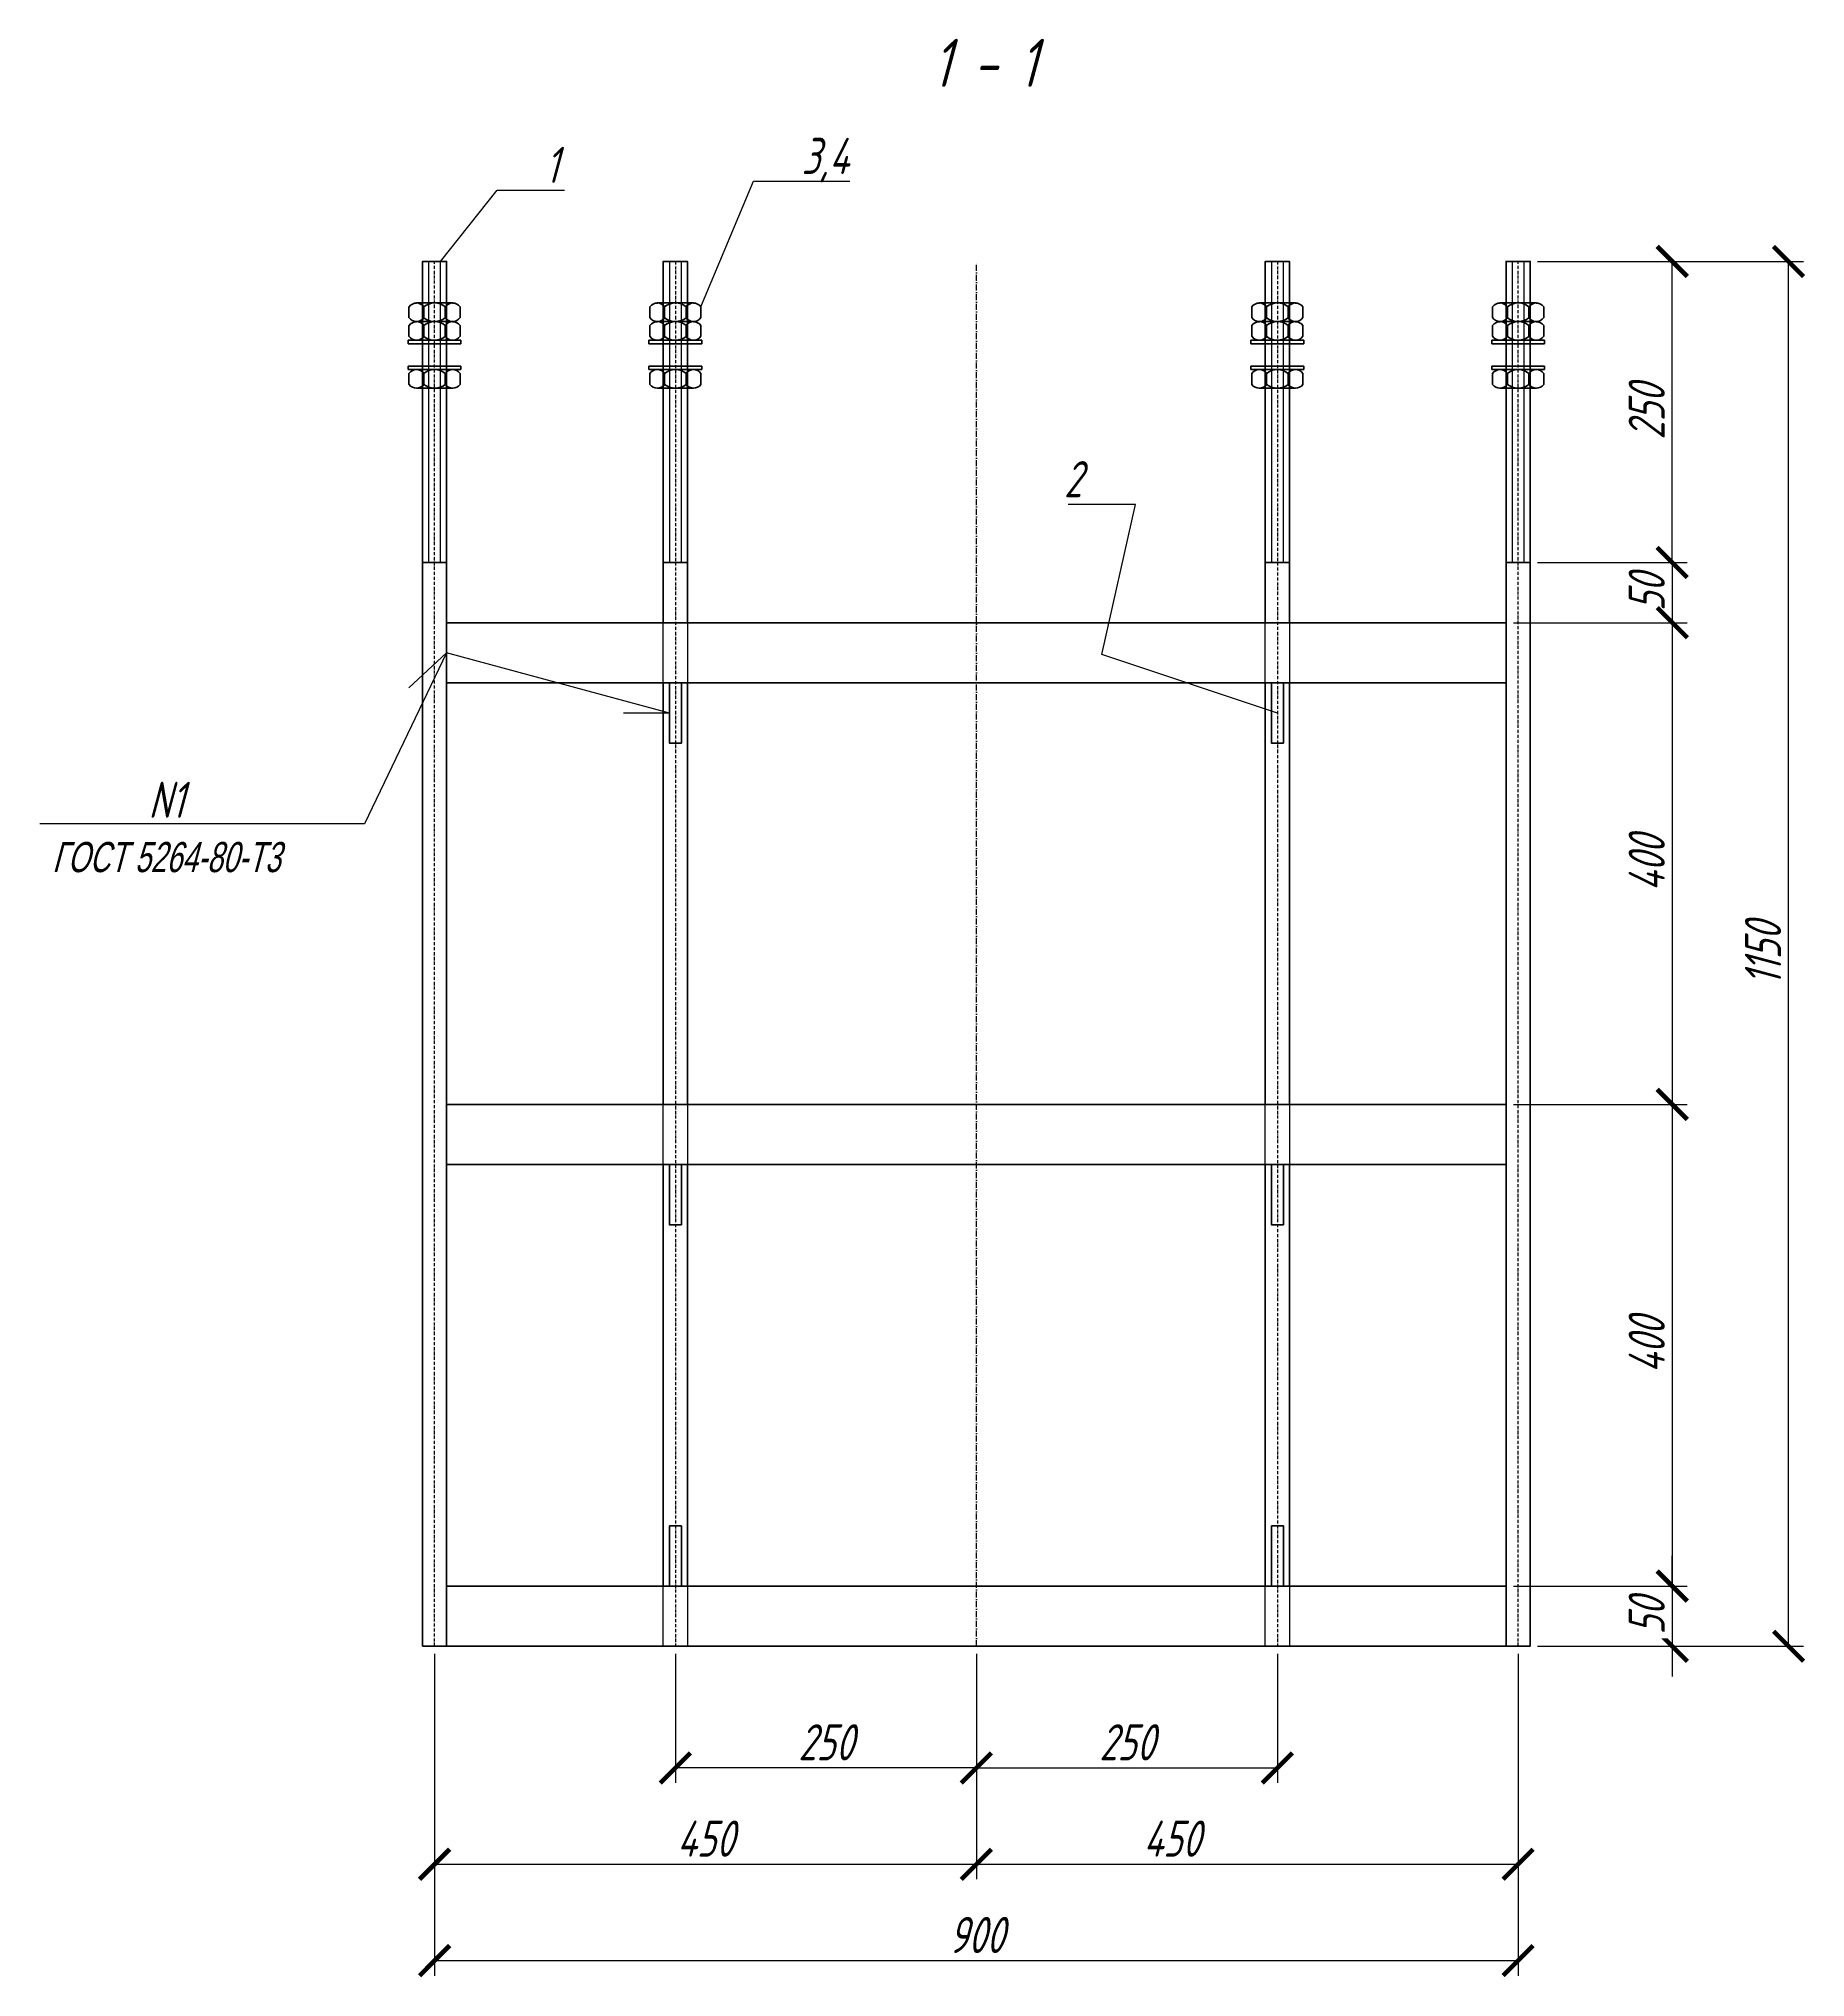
# Model space of a CAD drawing. Header units: millimetres. Extents: x 18535 to 117897, y 11356 to 27315.
# Drawn here: x 54304 to 55772, y 20982 to 22591 of the extents above; entities that cross this region are included whole.
import ezdxf
from ezdxf import colors
from ezdxf.entities.mleader import LeaderData, LeaderLine
from ezdxf.math import Vec2, Vec3

# ---------------------------------------------------------------- set-up
doc = ezdxf.new("R2010")
doc.units = ezdxf.units.MM
doc.linetypes.add('ОСЕВАЯ_МЕЛКАЯ', pattern=[8, 5, -1.5, 0, -1.5])
for name, color, linetype, lineweight in [('Dimensions', 1, 'Continuous', 25), ('Обозначения', 102, 'Continuous', 25), ('Основная', 134, 'Continuous', 70)]:
    doc.layers.add(name, color=color, linetype=linetype, lineweight=lineweight)
doc.styles.add('!Жартун', font='simplex.shx', dxfattribs={"width": 0.7, "oblique": 15, "height": 3})
doc.dimstyles.new('!Жартун_размер', dxfattribs={"dimtxt": 3, "dimasz": 2.5, "dimexe": 1.25, "dimexo": 0.625, "dimtad": 1, "dimdec": 0, "dimtxsty": '!Жартун', "dimblk": 'ARCHTICK', "dimcen": 2.5, "dimaunit": 1, "dimadec": 0, "dimazin": 0, "dimtfac": 1, "dimtdec": 0, "dimtix": 1, "dimtmove": 1, "dimatfit": 2, "dimldrblk": 'NONE', "dimfxl": 1, "dimtfill": 1, "dimlwd": 25, "dimarcsym": 0})

# ---------------------------------------------------------------- blocks, each defined once
blk = doc.blocks.new('гайка')
at = {"lineweight": 40}
for p, q in [((-2.13, 0.33), (-2.13, 1.23)), ((-1.51, 0), (1.51, 0)), ((-1.5, 1.55), (1.51, 1.55)), ((-0.89, 0.32), (-0.89, 1.22)), ((0.89, 0.32), (0.89, 1.22)), ((2.12, 0.33), (2.12, 1.23))]:
    blk.add_line(p, q, dxfattribs=at)
for centre, radius, start, end in [((-1.49, 0.75), 0.798, 90.1886, 142.4612), ((-1.51, 0.75), 0.746, 213.8179, 269.6802), ((-1.51, 0.8), 0.751, 34.7441, 90.11), ((-1.51, 0.75), 0.751, 269.89, 325.2559), ((0.02, 0.09), 1.46, 90.9884, 128.9307), ((0.03, 1.48), 1.48, 231.336, 268.7449), ((0, 0.15), 1.4, 50.2314, 89.8441), ((-0.04, 1.5), 1.5, 271.5883, 308.3361), ((1.51, 0.8), 0.751, 89.89, 145.2559), ((1.51, 0.75), 0.751, 214.7441, 270.11), ((1.49, 0.75), 0.798, 37.5388, 89.8114), ((1.5, 0.75), 0.749, 270.3611, 326.0099)]:
    blk.add_arc(centre, radius, start, end, dxfattribs=at)
blk = doc.blocks.new('шайба')
at = {"lineweight": 40}
for p, q in [((2.19, 0.28), (-2.19, 0.28)), ((-2.19, 0.28), (-2.19, 0)), ((2.19, 0.28), (-2.19, 0.28)), ((-2.19, 0.28), (-2.19, 0)), ((2.19, 0), (-2.19, 0)), ((2.19, 0), (-2.19, 0)), ((-1.49, 0.28), (1.53, 0.28)), ((2.19, 0.28), (2.19, 0)), ((2.19, 0.28), (2.19, 0))]:
    blk.add_line(p, q, dxfattribs=at)
blk = doc.blocks.new('_None')
blk = doc.blocks.new('_ArchTick')
at = {"color": 0, "linetype": 'ByBlock', "const_width": 0.15}
blk.add_lwpolyline([(-0.5, -0.5), (0.5, 0.5)], dxfattribs=at)
blk = doc.blocks.new('*D31')
at = {"layer": 'Defpoints', "color": 0, "transparency": 16777216}
for p in [(55543.2, 22406.4), (55661.2, 22406.4), (55543.2, 22156.4)]:
    blk.add_point(p, dxfattribs=at)
at = {"layer": 'Обозначения', "color": 0, "lineweight": -2, "transparency": 16777216}
for p, q in [((55549.4, 22406.4), (55673.7, 22406.4)), ((55549.4, 22156.4), (55673.7, 22156.4))]:
    blk.add_line(p, q, dxfattribs=at)
at = {"layer": 'Обозначения', "color": 0, "linetype": 'Continuous', "lineweight": 25, "transparency": 16777216}
blk.add_line((55661.2, 22156.4), (55661.2, 22406.4), dxfattribs=at)
at = {"layer": 'Обозначения', "color": 0, "lineweight": 25, "transparency": 16777216, "xscale": 25, "yscale": 25, "zscale": 25}
for p, rotation in [((55661.2, 22406.4), 90), ((55661.2, 22156.4), 270)]:
    blk.add_blockref('_ArchTick', p, dxfattribs=dict(at, rotation=rotation))
at = {"layer": 'Обозначения', "color": 0, "transparency": 16777216, "insert": (55640, 22281.4), "char_height": 30, "attachment_point": 5, "rotation": 90, "style": '!Жартун', "bg_fill": 3, "box_fill_scale": 1.1, "bg_fill_color": 256, "bg_fill_true_color": 13158600, "bg_fill_transparency": 0}
blk.add_mtext('250', dxfattribs=at)
blk = doc.blocks.new('*D30')
at = {"layer": 'Defpoints', "color": 0, "transparency": 16777216}
for p in [(55543.2, 22156.4), (55523.2, 22106.4)]:
    blk.add_point(p, dxfattribs=at)
at = {"layer": 'Обозначения', "color": 0, "lineweight": -2, "transparency": 16777216}
for p, q in [((55549.4, 22156.4), (55673.7, 22156.4)), ((55529.4, 22106.4), (55673.7, 22106.4))]:
    blk.add_line(p, q, dxfattribs=at)
at = {"layer": 'Обозначения', "color": 0, "linetype": 'Continuous', "lineweight": 25, "transparency": 16777216}
blk.add_line((55661.2, 22156.4), (55661.2, 22106.4), dxfattribs=at)
at = {"layer": 'Обозначения', "color": 0, "transparency": 16777216, "insert": (55640, 22131.4), "char_height": 30, "attachment_point": 5, "rotation": 90, "style": '!Жартун', "bg_fill": 3, "box_fill_scale": 1.1, "bg_fill_color": 256, "bg_fill_true_color": 13158600, "bg_fill_transparency": 0}
blk.add_mtext('50', dxfattribs=at)
at = {"layer": 'Defpoints', "color": 0, "transparency": 16777216}
blk.add_point((55661.2, 22106.4), dxfattribs=at)
at = {"layer": 'Обозначения', "color": 0, "lineweight": 25, "transparency": 16777216, "xscale": 25, "yscale": 25, "zscale": 25}
for p, rotation in [((55661.2, 22156.4), 90), ((55661.2, 22106.4), 270)]:
    blk.add_blockref('_ArchTick', p, dxfattribs=dict(at, rotation=rotation))
blk = doc.blocks.new('*D29')
at = {"layer": 'Defpoints', "color": 0, "transparency": 16777216}
for p in [(55523.2, 22106.4), (55523.2, 21706.4), (55661.2, 21706.4)]:
    blk.add_point(p, dxfattribs=at)
at = {"layer": 'Обозначения', "color": 0, "lineweight": -2, "transparency": 16777216}
for p, q in [((55529.4, 22106.4), (55673.7, 22106.4)), ((55529.4, 21706.4), (55673.7, 21706.4))]:
    blk.add_line(p, q, dxfattribs=at)
at = {"layer": 'Обозначения', "color": 0, "linetype": 'Continuous', "lineweight": 25, "transparency": 16777216}
blk.add_line((55661.2, 22106.4), (55661.2, 21706.4), dxfattribs=at)
at = {"layer": 'Обозначения', "color": 0, "lineweight": 25, "transparency": 16777216, "xscale": 25, "yscale": 25, "zscale": 25}
for p, rotation in [((55661.2, 22106.4), 90), ((55661.2, 21706.4), 270)]:
    blk.add_blockref('_ArchTick', p, dxfattribs=dict(at, rotation=rotation))
at = {"layer": 'Обозначения', "color": 0, "transparency": 16777216, "insert": (55640, 21906.4), "char_height": 30, "attachment_point": 5, "rotation": 90, "style": '!Жартун', "bg_fill": 3, "box_fill_scale": 1.1, "bg_fill_color": 256, "bg_fill_true_color": 13158600, "bg_fill_transparency": 0}
blk.add_mtext('400', dxfattribs=at)
blk = doc.blocks.new('*D28')
at = {"layer": 'Defpoints', "color": 0, "transparency": 16777216}
for p in [(55543.2, 22406.4), (55757.8, 22406.4), (55543.2, 21256.4)]:
    blk.add_point(p, dxfattribs=at)
at = {"layer": 'Обозначения', "color": 0, "lineweight": -2, "transparency": 16777216}
for p, q in [((55549.4, 22406.4), (55770.3, 22406.4)), ((55549.4, 21256.4), (55770.3, 21256.4))]:
    blk.add_line(p, q, dxfattribs=at)
at = {"layer": 'Обозначения', "color": 0, "linetype": 'Continuous', "lineweight": 25, "transparency": 16777216}
blk.add_line((55757.8, 21256.4), (55757.8, 22406.4), dxfattribs=at)
at = {"layer": 'Обозначения', "color": 0, "lineweight": 25, "transparency": 16777216, "xscale": 25, "yscale": 25, "zscale": 25}
for p, rotation in [((55757.8, 22406.4), 90), ((55757.8, 21256.4), 270)]:
    blk.add_blockref('_ArchTick', p, dxfattribs=dict(at, rotation=rotation))
at = {"layer": 'Обозначения', "color": 0, "transparency": 16777216, "insert": (55736.6, 21831.4), "char_height": 30, "attachment_point": 5, "rotation": 90, "style": '!Жартун', "bg_fill": 3, "box_fill_scale": 1.1, "bg_fill_color": 256, "bg_fill_true_color": 13158600, "bg_fill_transparency": 0}
blk.add_mtext('1150', dxfattribs=at)
blk = doc.blocks.new('*D27')
at = {"layer": 'Defpoints', "color": 0, "transparency": 16777216}
for p in [(54833.2, 21256.4), (55083.2, 21256.4), (54833.2, 21155.4)]:
    blk.add_point(p, dxfattribs=at)
at = {"layer": 'Обозначения', "color": 0, "lineweight": -2, "transparency": 16777216}
for p, q in [((54833.2, 21250.1), (54833.2, 21142.9)), ((55083.2, 21250.1), (55083.2, 21142.9))]:
    blk.add_line(p, q, dxfattribs=at)
at = {"layer": 'Обозначения', "color": 0, "linetype": 'Continuous', "lineweight": 25, "transparency": 16777216}
blk.add_line((55083.2, 21155.4), (54833.2, 21155.4), dxfattribs=at)
at = {"layer": 'Обозначения', "color": 0, "lineweight": 25, "transparency": 16777216, "xscale": 25, "yscale": 25, "zscale": 25, "rotation": 180}
blk.add_blockref('_ArchTick', (54833.2, 21155.4), dxfattribs=at)
at = {"layer": 'Обозначения', "color": 0, "lineweight": 25, "transparency": 16777216, "xscale": 25, "yscale": 25, "zscale": 25}
blk.add_blockref('_ArchTick', (55083.2, 21155.4), dxfattribs=at)
at = {"layer": 'Обозначения', "color": 0, "transparency": 16777216, "insert": (54958.2, 21176.7), "char_height": 30, "attachment_point": 5, "style": '!Жартун', "bg_fill": 3, "box_fill_scale": 1.1, "bg_fill_color": 256, "bg_fill_true_color": 13158600, "bg_fill_transparency": 0}
blk.add_mtext('250', dxfattribs=at)
blk = doc.blocks.new('*D26')
at = {"layer": 'Defpoints', "color": 0, "transparency": 16777216}
for p in [(55083.2, 21256.4), (55333.2, 21256.4), (55333.2, 21155.4)]:
    blk.add_point(p, dxfattribs=at)
at = {"layer": 'Обозначения', "color": 0, "lineweight": -2, "transparency": 16777216}
for p, q in [((55083.2, 21250.1), (55083.2, 21142.9)), ((55333.2, 21250.1), (55333.2, 21142.9))]:
    blk.add_line(p, q, dxfattribs=at)
at = {"layer": 'Обозначения', "color": 0, "linetype": 'Continuous', "lineweight": 25, "transparency": 16777216}
blk.add_line((55083.2, 21155.4), (55333.2, 21155.4), dxfattribs=at)
at = {"layer": 'Обозначения', "color": 0, "lineweight": 25, "transparency": 16777216, "xscale": 25, "yscale": 25, "zscale": 25, "rotation": 180}
blk.add_blockref('_ArchTick', (55083.2, 21155.4), dxfattribs=at)
at = {"layer": 'Обозначения', "color": 0, "lineweight": 25, "transparency": 16777216, "xscale": 25, "yscale": 25, "zscale": 25}
blk.add_blockref('_ArchTick', (55333.2, 21155.4), dxfattribs=at)
at = {"layer": 'Обозначения', "color": 0, "transparency": 16777216, "insert": (55208.2, 21176.7), "char_height": 30, "attachment_point": 5, "style": '!Жартун', "bg_fill": 3, "box_fill_scale": 1.1, "bg_fill_color": 256, "bg_fill_true_color": 13158600, "bg_fill_transparency": 0}
blk.add_mtext('250', dxfattribs=at)
blk = doc.blocks.new('*D25')
at = {"layer": 'Defpoints', "color": 0, "transparency": 16777216}
for p in [(54633.2, 21256.4), (55083.2, 21256.4), (55083.2, 21075.4)]:
    blk.add_point(p, dxfattribs=at)
at = {"layer": 'Обозначения', "color": 0, "lineweight": -2, "transparency": 16777216}
for p, q in [((54633.2, 21250.1), (54633.2, 21062.9)), ((55083.2, 21250.1), (55083.2, 21062.9))]:
    blk.add_line(p, q, dxfattribs=at)
at = {"layer": 'Обозначения', "color": 0, "linetype": 'Continuous', "lineweight": 25, "transparency": 16777216}
blk.add_line((54633.2, 21075.4), (55083.2, 21075.4), dxfattribs=at)
at = {"layer": 'Обозначения', "color": 0, "lineweight": 25, "transparency": 16777216, "xscale": 25, "yscale": 25, "zscale": 25, "rotation": 180}
blk.add_blockref('_ArchTick', (54633.2, 21075.4), dxfattribs=at)
at = {"layer": 'Обозначения', "color": 0, "lineweight": 25, "transparency": 16777216, "xscale": 25, "yscale": 25, "zscale": 25}
blk.add_blockref('_ArchTick', (55083.2, 21075.4), dxfattribs=at)
at = {"layer": 'Обозначения', "color": 0, "transparency": 16777216, "insert": (54858.2, 21096.7), "char_height": 30, "attachment_point": 5, "style": '!Жартун', "bg_fill": 3, "box_fill_scale": 1.1, "bg_fill_color": 256, "bg_fill_true_color": 13158600, "bg_fill_transparency": 0}
blk.add_mtext('450', dxfattribs=at)
blk = doc.blocks.new('*D24')
at = {"layer": 'Defpoints', "color": 0, "transparency": 16777216}
for p in [(55083.2, 21256.4), (55533.2, 21256.4), (55533.2, 21075.4)]:
    blk.add_point(p, dxfattribs=at)
at = {"layer": 'Обозначения', "color": 0, "lineweight": -2, "transparency": 16777216}
for p, q in [((55083.2, 21250.1), (55083.2, 21062.9)), ((55533.2, 21250.1), (55533.2, 21062.9))]:
    blk.add_line(p, q, dxfattribs=at)
at = {"layer": 'Обозначения', "color": 0, "linetype": 'Continuous', "lineweight": 25, "transparency": 16777216}
blk.add_line((55083.2, 21075.4), (55533.2, 21075.4), dxfattribs=at)
at = {"layer": 'Обозначения', "color": 0, "lineweight": 25, "transparency": 16777216, "xscale": 25, "yscale": 25, "zscale": 25, "rotation": 180}
blk.add_blockref('_ArchTick', (55083.2, 21075.4), dxfattribs=at)
at = {"layer": 'Обозначения', "color": 0, "lineweight": 25, "transparency": 16777216, "xscale": 25, "yscale": 25, "zscale": 25}
blk.add_blockref('_ArchTick', (55533.2, 21075.4), dxfattribs=at)
at = {"layer": 'Обозначения', "color": 0, "transparency": 16777216, "insert": (55245.5, 21096.7), "char_height": 30, "attachment_point": 5, "style": '!Жартун', "bg_fill": 3, "box_fill_scale": 1.1, "bg_fill_color": 256, "bg_fill_true_color": 13158600, "bg_fill_transparency": 0}
blk.add_mtext('450', dxfattribs=at)
blk = doc.blocks.new('*D23')
at = {"layer": 'Defpoints', "color": 0, "transparency": 16777216}
for p in [(54633.2, 21256.4), (55533.2, 21256.4), (55533.2, 20995.4)]:
    blk.add_point(p, dxfattribs=at)
at = {"layer": 'Обозначения', "color": 0, "lineweight": -2, "transparency": 16777216}
for p, q in [((54633.2, 21250.1), (54633.2, 20982.9)), ((55533.2, 21250.1), (55533.2, 20982.9))]:
    blk.add_line(p, q, dxfattribs=at)
at = {"layer": 'Обозначения', "color": 0, "linetype": 'Continuous', "lineweight": 25, "transparency": 16777216}
blk.add_line((54633.2, 20995.4), (55533.2, 20995.4), dxfattribs=at)
at = {"layer": 'Обозначения', "color": 0, "lineweight": 25, "transparency": 16777216, "xscale": 25, "yscale": 25, "zscale": 25, "rotation": 180}
blk.add_blockref('_ArchTick', (54633.2, 20995.4), dxfattribs=at)
at = {"layer": 'Обозначения', "color": 0, "lineweight": 25, "transparency": 16777216, "xscale": 25, "yscale": 25, "zscale": 25}
blk.add_blockref('_ArchTick', (55533.2, 20995.4), dxfattribs=at)
at = {"layer": 'Обозначения', "color": 0, "transparency": 16777216, "insert": (55083.2, 21016.7), "char_height": 30, "attachment_point": 5, "style": '!Жартун', "bg_fill": 3, "box_fill_scale": 1.1, "bg_fill_color": 256, "bg_fill_true_color": 13158600, "bg_fill_transparency": 0}
blk.add_mtext('900', dxfattribs=at)
blk = doc.blocks.new('*D45')
at = {"layer": 'Defpoints', "color": 0, "transparency": 16777216}
for p in [(55523.2, 21706.4), (55523.2, 21306.4), (55661.2, 21306.4)]:
    blk.add_point(p, dxfattribs=at)
at = {"layer": 'Обозначения', "color": 0, "lineweight": -2, "transparency": 16777216}
for p, q in [((55529.4, 21706.4), (55673.7, 21706.4)), ((55529.4, 21306.4), (55673.7, 21306.4))]:
    blk.add_line(p, q, dxfattribs=at)
at = {"layer": 'Обозначения', "color": 0, "linetype": 'Continuous', "lineweight": 25, "transparency": 16777216}
blk.add_line((55661.2, 21706.4), (55661.2, 21306.4), dxfattribs=at)
at = {"layer": 'Обозначения', "color": 0, "lineweight": 25, "transparency": 16777216, "xscale": 25, "yscale": 25, "zscale": 25}
for p, rotation in [((55661.2, 21706.4), 90), ((55661.2, 21306.4), 270)]:
    blk.add_blockref('_ArchTick', p, dxfattribs=dict(at, rotation=rotation))
at = {"layer": 'Обозначения', "color": 0, "transparency": 16777216, "insert": (55640, 21506.4), "char_height": 30, "attachment_point": 5, "rotation": 90, "style": '!Жартун', "bg_fill": 3, "box_fill_scale": 1.1, "bg_fill_color": 256, "bg_fill_true_color": 13158600, "bg_fill_transparency": 0}
blk.add_mtext('400', dxfattribs=at)
blk = doc.blocks.new('*D46')
at = {"layer": 'Defpoints', "color": 0, "transparency": 16777216}
for p in [(55523.2, 21306.4), (55583.4, 21256.4)]:
    blk.add_point(p, dxfattribs=at)
at = {"layer": 'Обозначения', "color": 0, "linetype": 'Continuous', "lineweight": 25, "transparency": 16777216}
for p, q in [((55661.2, 21306.4), (55661.2, 21331.4)), ((55661.2, 21306.4), (55661.2, 21256.4)), ((55661.2, 21256.4), (55661.2, 21231.4))]:
    blk.add_line(p, q, dxfattribs=at)
at = {"layer": 'Обозначения', "color": 0, "lineweight": -2, "transparency": 16777216}
for p, q in [((55529.4, 21306.4), (55673.7, 21306.4)), ((55589.7, 21256.4), (55673.7, 21256.4))]:
    blk.add_line(p, q, dxfattribs=at)
at = {"layer": 'Обозначения', "color": 0, "lineweight": 25, "transparency": 16777216, "xscale": 25, "yscale": 25, "zscale": 25}
for p, rotation in [((55661.2, 21306.4), 270), ((55661.2, 21256.4), 90)]:
    blk.add_blockref('_ArchTick', p, dxfattribs=dict(at, rotation=rotation))
at = {"layer": 'Обозначения', "color": 0, "transparency": 16777216, "insert": (55640, 21281.4), "char_height": 30, "attachment_point": 5, "rotation": 90, "style": '!Жартун', "bg_fill": 3, "box_fill_scale": 1.1, "bg_fill_color": 256, "bg_fill_true_color": 13158600, "bg_fill_transparency": 0}
blk.add_mtext('50', dxfattribs=at)
at = {"layer": 'Defpoints', "color": 0, "transparency": 16777216}
blk.add_point((55661.2, 21256.4), dxfattribs=at)

msp = doc.modelspace()

# ---------------------------------------------------------------- linework, layer by layer
at = {"layer": 'Dimensions', "linetype": 'ОСЕВАЯ_МЕЛКАЯ', "ltscale": 0.5}
for points in [[(54633.2, 21256.4), (54633.2, 22406.4)], [(54833.2, 22406.4), (54833.2, 21256.4)], [(55333.2, 22406.4), (55333.2, 21256.4)], [(55533.2, 21256.4), (55533.2, 22406.4)]]:
    msp.add_lwpolyline(points, dxfattribs=at)
at = {"layer": 'Dimensions', "linetype": 'ОСЕВАЯ_МЕЛКАЯ'}
msp.add_lwpolyline([(55083.2, 21256.4), (55083.2, 22406.4)], dxfattribs=at)
at = {"layer": 'Обозначения'}
for points in [[(54623.2, 22156.4), (54643.2, 22156.4), (54643.2, 22406.4), (54623.2, 22406.4)], [(54628.2, 22156.4), (54638.2, 22156.4), (54638.2, 22406.4), (54628.2, 22406.4)], [(54828.2, 22156.4), (54838.2, 22156.4), (54838.2, 22406.4), (54828.2, 22406.4)], [(55328.2, 22156.4), (55338.2, 22156.4), (55338.2, 22406.4), (55328.2, 22406.4)], [(55528.2, 22156.4), (55538.2, 22156.4), (55538.2, 22406.4), (55528.2, 22406.4)], [(54823.2, 22106.4), (54843.2, 22106.4), (54843.2, 22056.4), (54823.2, 22056.4)], [(55323.2, 22106.4), (55343.2, 22106.4), (55343.2, 22056.4), (55323.2, 22056.4)], [(54823.2, 21706.4), (54843.2, 21706.4), (54843.2, 21656.4), (54823.2, 21656.4)], [(55323.2, 21706.4), (55343.2, 21706.4), (55343.2, 21656.4), (55323.2, 21656.4)]]:
    msp.add_lwpolyline(points, close=True, dxfattribs=at)
for points in [[(54643.2, 22081.4), (54611.9, 22052.4)], [(54828.2, 22031.4), (54790, 22031.4)]]:
    msp.add_lwpolyline(points, dxfattribs=at)
at = {"layer": 'Основная'}
for points in [[(54623.2, 21256.4), (54623.2, 22406.4), (54643.2, 22406.4), (54643.2, 21256.4)], [(54843.2, 22106.4), (54843.2, 22406.4), (54823.2, 22406.4), (54823.2, 22106.4)], [(55323.2, 22106.4), (55323.2, 22406.4), (55343.2, 22406.4), (55343.2, 22106.4)], [(55543.2, 21256.4), (55543.2, 22406.4), (55523.2, 22406.4), (55523.2, 21256.4)], [(54623.2, 22156.4), (54643.2, 22156.4)], [(54823.2, 22156.4), (54843.2, 22156.4)], [(55323.2, 22156.4), (55343.2, 22156.4)], [(55523.2, 22156.4), (55543.2, 22156.4)], [(54823.2, 22056.4), (54823.2, 21706.4)], [(54843.2, 21706.4), (54843.2, 22056.4)], [(55323.2, 21706.4), (55323.2, 22056.4)], [(55343.2, 22056.4), (55343.2, 21706.4)], [(54823.2, 21656.4), (54823.2, 21306.4)], [(54843.2, 21306.4), (54843.2, 21656.4)], [(55323.2, 21306.4), (55323.2, 21656.4)], [(55343.2, 21656.4), (55343.2, 21306.4)]]:
    msp.add_lwpolyline(points, dxfattribs=at)
for points in [[(54643.2, 22106.4), (55523.2, 22106.4), (55523.2, 22056.4), (54643.2, 22056.4)], [(54828.2, 22056.4), (54838.2, 22056.4), (54838.2, 22006.4), (54828.2, 22006.4)], [(55328.2, 22056.4), (55338.2, 22056.4), (55338.2, 22006.4), (55328.2, 22006.4)], [(54643.2, 21706.4), (55523.2, 21706.4), (55523.2, 21656.4), (54643.2, 21656.4)], [(54828.2, 21656.4), (54838.2, 21656.4), (54838.2, 21606.4), (54828.2, 21606.4)], [(55328.2, 21656.4), (55338.2, 21656.4), (55338.2, 21606.4), (55328.2, 21606.4)], [(54828.2, 21356.4), (54838.2, 21356.4), (54838.2, 21306.4), (54828.2, 21306.4)], [(55328.2, 21356.4), (55338.2, 21356.4), (55338.2, 21306.4), (55328.2, 21306.4)]]:
    msp.add_lwpolyline(points, close=True, dxfattribs=at)

# ---------------------------------------------------------------- block references
at = {"layer": 'Dimensions', "xscale": 10, "yscale": 10, "zscale": 10}
for name, p in [('гайка', (54633.2, 22356.4)), ('гайка', (54833.2, 22356.4)), ('гайка', (55333.2, 22356.4)), ('гайка', (55533.2, 22356.4)), ('гайка', (54633.2, 22340.9)), ('гайка', (54833.2, 22340.9)), ('гайка', (55333.2, 22340.9)), ('гайка', (55533.2, 22340.9)), ('шайба', (54633.2, 22338.1)), ('шайба', (54833.2, 22338.1)), ('шайба', (55333.2, 22338.1)), ('шайба', (55533.2, 22338.1))]:
    msp.add_blockref(name, p, dxfattribs=at)
at = {"layer": 'Dimensions', "xscale": -10, "yscale": 10, "zscale": 10, "rotation": 180}
for name, p in [('шайба', (54633.2, 22319.4)), ('гайка', (54633.2, 22316.6)), ('шайба', (54833.2, 22319.4)), ('гайка', (54833.2, 22316.6)), ('шайба', (55333.2, 22319.4)), ('гайка', (55333.2, 22316.6)), ('шайба', (55533.2, 22319.4)), ('гайка', (55533.2, 22316.6))]:
    msp.add_blockref(name, p, dxfattribs=at)

# ---------------------------------------------------------------- texts
at = {"layer": 'Обозначения', "insert": (55047, 22591.3), "char_height": 40, "attachment_point": 1, "style": '!Жартун'}
msp.add_mtext_dynamic_manual_height_columns('1 - 1', width=158.288, gutter_width=150, heights=[0], dxfattribs=at)

# ---------------------------------------------------------------- leaders
at = {"layer": 'Обозначения'}
ml = msp.add_multileader_mtext('Standard', dxfattribs=at)
ml.set_content('3,4', color=256, style='!Жартун')
ml.set_leader_properties()
ml.set_arrow_properties(name='NONE')
ml.build(insert=Vec2(0, 0))
ml.multileader.update_dxf_attribs({"text_left_attachment_type": 6, "text_right_attachment_type": 6, "dogleg_length": 2, "arrow_head_size": 25, "scale": 10})
ctx = ml.context
ctx.base_point, ctx.scale, ctx.char_height, ctx.arrow_head_size, ctx.landing_gap_size, ctx.plane_origin = Vec3(54918, 22473), 10, 30, 25, 20, Vec3(54854.4, 22368.7)
ctx.left_attachment, ctx.right_attachment = 6, 6
notes = []
notes.append((ctx, [(0, (1, 1, 0), (54898, 22473), (1, 0), 20, [(0, [(54854.4, 22368.7)], 0, [])])]))
ctx.mtext.insert, ctx.mtext.flow_direction = Vec3(54938, 22509), 5
ml = msp.add_multileader_mtext('Standard', dxfattribs=at)
ml.set_content('1', color=256, style='!Жартун')
ml.set_leader_properties()
ml.set_arrow_properties(name='NONE')
ml.build(insert=Vec2(0, 0))
ml.multileader.update_dxf_attribs({"text_left_attachment_type": 6, "text_right_attachment_type": 6, "dogleg_length": 2, "arrow_head_size": 25, "scale": 10})
ctx = ml.context
ctx.base_point, ctx.scale, ctx.char_height, ctx.arrow_head_size, ctx.landing_gap_size, ctx.plane_origin = Vec3(54705.1, 22465.6), 10, 30, 25, 20, Vec3(54638.2, 22406.4)
ctx.left_attachment, ctx.right_attachment = 6, 6
notes.append((ctx, [(0, (1, 1, 0), (54685.1, 22465.6), (1, 0), 20, [(0, [(54638.2, 22406.4)], 0, [])])]))
ctx.mtext.insert, ctx.mtext.flow_direction = Vec3(54725.1, 22501.6), 5
ml = msp.add_multileader_mtext('Standard', dxfattribs=at)
ml.set_content('2', color=256, style='!Жартун')
ml.set_leader_properties()
ml.set_arrow_properties(name='NONE')
ml.build(insert=Vec2(0, 0))
ml.multileader.update_dxf_attribs({"text_left_attachment_type": 6, "text_right_attachment_type": 6, "dogleg_length": 2, "arrow_head_size": 25, "scale": 10})
ctx = ml.context
ctx.base_point, ctx.scale, ctx.char_height, ctx.arrow_head_size, ctx.landing_gap_size, ctx.plane_origin = Vec3(55136, 22204.6), 10, 30, 25, 20, Vec3(54940, 22077.2)
ctx.left_attachment, ctx.right_attachment = 6, 6
notes.append((ctx, [(1, (1, 1, 0), (55215.5, 22204.6), (-1, 0), 20, [(0, [(55333.2, 22031.4), (55187.3, 22080.1)], 0, [])])]))
ctx.mtext.insert, ctx.mtext.flow_direction = Vec3(55156, 22240.6), 5
ml = msp.add_multileader_mtext('Standard', dxfattribs=at)
ml.set_content('N1\\P{\\fMS Sans Serif|b0|i0|c204|p0;\\H0.83333x;ГОСТ 5264-80-Т3}', color=256, style='!Жартун')
ml.set_leader_properties()
ml.set_arrow_properties(name='NONE')
ml.build(insert=Vec2(0, 0))
ml.multileader.update_dxf_attribs({"text_left_attachment_type": 6, "text_right_attachment_type": 6, "dogleg_length": 2, "arrow_head_size": 25, "scale": 10})
ctx = ml.context
ctx.base_point, ctx.scale, ctx.char_height, ctx.arrow_head_size, ctx.landing_gap_size, ctx.plane_origin = Vec3(54265.8, 21939.3), 10, 30, 25, 20, Vec3(54828.2, 22031.4)
ctx.left_attachment, ctx.right_attachment, ctx.text_align_type = 6, 6, 1
notes.append((ctx, [(0, (1, 1, 0), (54575, 21939.3), (-1, 0), 20, [(1, [(54828.2, 22031.4), (54643.2, 22081.4)], 0, [])])]))
ctx.mtext.insert, ctx.mtext.alignment, ctx.mtext.flow_direction = Vec3(54410.4, 21974.3), 2, 5
for ctx, leaders in notes:
    for number, flags, end, landing, length, lines in leaders:
        leader = LeaderData()
        leader.index, (leader.has_last_leader_line, leader.has_dogleg_vector, leader.attachment_direction) = number, flags
        leader.last_leader_point, leader.dogleg_vector, leader.dogleg_length = Vec3(end), Vec3(landing), length
        for number, points, colour, breaks in lines:
            line = LeaderLine()
            line.index, line.vertices, line.color, line.breaks = number, Vec3.list(points), colors.encode_raw_color(colour), breaks
            leader.lines.append(line)
        ctx.leaders.append(leader)

# ---------------------------------------------------------------- next in the draw order: dimensions: what is measured, and where the dimension line sits
dim = msp.add_linear_dim(base=(55661.2, 22406.4), p1=(55543.2, 22156.4), p2=(55543.2, 22406.4), angle=90, dimstyle='!Жартун_размер', dxfattribs=at)
dim.commit()
dim.dimension.update_dxf_attribs({"geometry": '*D31', "text_midpoint": (55640, 22281.4)})
dim = msp.add_linear_dim(base=(54833.2, 21155.4), p1=(55083.2, 21256.4), p2=(54833.2, 21256.4), dimstyle='!Жартун_размер', dxfattribs=at)
dim.commit()
dim.dimension.update_dxf_attribs({"geometry": '*D27', "text_midpoint": (54958.2, 21176.7)})

# ---------------------------------------------------------------- next in the draw order: dimensions: what is measured, and where the dimension line sits
dim = msp.add_linear_dim(base=(55661.2, 22106.4), p1=(55543.2, 22156.4), p2=(55523.2, 22106.4), angle=90, dimstyle='!Жартун_размер', dxfattribs=at)
dim.commit()
dim.dimension.update_dxf_attribs({"geometry": '*D30', "text_midpoint": (55661.2, 22131.4), "dimtype": 160})
dim = msp.add_linear_dim(base=(55333.2, 21155.4), p1=(55083.2, 21256.4), p2=(55333.2, 21256.4), dimstyle='!Жартун_размер', dxfattribs=at)
dim.commit()
dim.dimension.update_dxf_attribs({"geometry": '*D26', "text_midpoint": (55208.2, 21176.7)})

# ---------------------------------------------------------------- next in the draw order: dimensions: what is measured, and where the dimension line sits
dim = msp.add_linear_dim(base=(55661.2, 21706.4), p1=(55523.2, 22106.4), p2=(55523.2, 21706.4), angle=90, dimstyle='!Жартун_размер', dxfattribs=at)
dim.commit()
dim.dimension.update_dxf_attribs({"geometry": '*D29', "text_midpoint": (55640, 21906.4)})
dim = msp.add_linear_dim(base=(55083.2, 21075.4), p1=(54633.2, 21256.4), p2=(55083.2, 21256.4), dimstyle='!Жартун_размер', dxfattribs=at)
dim.commit()
dim.dimension.update_dxf_attribs({"geometry": '*D25', "text_midpoint": (54858.2, 21075.4), "dimtype": 160})

# ---------------------------------------------------------------- next in the draw order: dimensions: what is measured, and where the dimension line sits
dim = msp.add_linear_dim(base=(55757.8, 22406.4), p1=(55543.2, 21256.4), p2=(55543.2, 22406.4), angle=90, dimstyle='!Жартун_размер', dxfattribs=at)
dim.commit()
dim.dimension.update_dxf_attribs({"geometry": '*D28', "text_midpoint": (55736.6, 21831.4)})

# ---------------------------------------------------------------- next in the draw order: dimensions: what is measured, and where the dimension line sits
dim = msp.add_linear_dim(base=(55533.2, 21075.4), p1=(55083.2, 21256.4), p2=(55533.2, 21256.4), dimstyle='!Жартун_размер', dxfattribs=at)
dim.commit()
dim.dimension.update_dxf_attribs({"geometry": '*D24', "text_midpoint": (55245.5, 21075.4), "dimtype": 160})

# ---------------------------------------------------------------- next in the draw order: dimensions: what is measured, and where the dimension line sits
dim = msp.add_linear_dim(base=(55533.2, 20995.4), p1=(54633.2, 21256.4), p2=(55533.2, 21256.4), dimstyle='!Жартун_размер', dxfattribs=at)
dim.commit()
dim.dimension.update_dxf_attribs({"geometry": '*D23', "text_midpoint": (55083.2, 20995.4), "dimtype": 160})

# ---------------------------------------------------------------- next in the draw order: linework, layer by layer
for points in [[(54823.2, 21306.4), (54843.2, 21306.4), (54843.2, 21256.4), (54823.2, 21256.4)], [(55323.2, 21306.4), (55343.2, 21306.4), (55343.2, 21256.4), (55323.2, 21256.4)]]:
    msp.add_lwpolyline(points, close=True, dxfattribs=at)
at = {"layer": 'Основная'}
msp.add_lwpolyline([(54643.2, 21306.4), (55523.2, 21306.4), (55523.2, 21256.4), (54643.2, 21256.4)], close=True, dxfattribs=at)
for points in [[(54623.2, 21256.4), (54643.2, 21256.4)], [(54823.2, 21256.4), (54843.2, 21256.4)], [(55323.2, 21256.4), (55343.2, 21256.4)], [(55523.2, 21256.4), (55543.2, 21256.4)]]:
    msp.add_lwpolyline(points, dxfattribs=at)

# ---------------------------------------------------------------- next in the draw order: dimensions: what is measured, and where the dimension line sits
at = {"layer": 'Обозначения'}
dim = msp.add_linear_dim(base=(55661.2, 21306.4), p1=(55523.2, 21706.4), p2=(55523.2, 21306.4), angle=90, dimstyle='!Жартун_размер', dxfattribs=at)
dim.commit()
dim.dimension.update_dxf_attribs({"geometry": '*D45', "text_midpoint": (55640, 21506.4)})

# ---------------------------------------------------------------- next in the draw order: dimensions: what is measured, and where the dimension line sits
dim = msp.add_linear_dim(base=(55661.2, 21256.4), p1=(55523.2, 21306.4), p2=(55583.4, 21256.4), angle=90, dimstyle='!Жартун_размер', dxfattribs=at)
dim.commit()
dim.dimension.update_dxf_attribs({"geometry": '*D46', "text_midpoint": (55640, 21281.4)})

# ---------------------------------------------------------------- next in the draw order: leaders
ml = msp.add_multileader_mtext('Standard', dxfattribs=at)
ml.set_content('Свая СВ1, ^J4шт', color=256, style='!Жартун')
ml.set_leader_properties()
ml.set_arrow_properties(name='NONE')
ml.build(insert=Vec2(0, 0))
ml.multileader.update_dxf_attribs({"text_left_attachment_type": 6, "text_right_attachment_type": 6, "dogleg_length": 2, "arrow_head_size": 125, "scale": 50})
ctx = ml.context
ctx.base_point, ctx.scale, ctx.char_height, ctx.arrow_head_size, ctx.landing_gap_size, ctx.plane_origin = Vec3(44954, 21293.1), 50, 150, 125, 100, Vec3(42746.9, 22558.6)
ctx.left_attachment, ctx.right_attachment = 6, 6
notes = []
notes.append((ctx, [(0, (1, 1, 0), (44854, 21293.1), (1, 0), 100, [(0, [(44654.6, 22423)], 0, [])])]))
ctx.mtext.insert, ctx.mtext.width, ctx.mtext.flow_direction = Vec3(45054, 21473.1), 1268.476, 5
for ctx, leaders in notes:
    for number, flags, end, landing, length, lines in leaders:
        leader = LeaderData()
        leader.index, (leader.has_last_leader_line, leader.has_dogleg_vector, leader.attachment_direction) = number, flags
        leader.last_leader_point, leader.dogleg_vector, leader.dogleg_length = Vec3(end), Vec3(landing), length
        for number, points, colour, breaks in lines:
            line = LeaderLine()
            line.index, line.vertices, line.color, line.breaks = number, Vec3.list(points), colors.encode_raw_color(colour), breaks
            leader.lines.append(line)
        ctx.leaders.append(leader)

doc.saveas('drawing.dxf')
